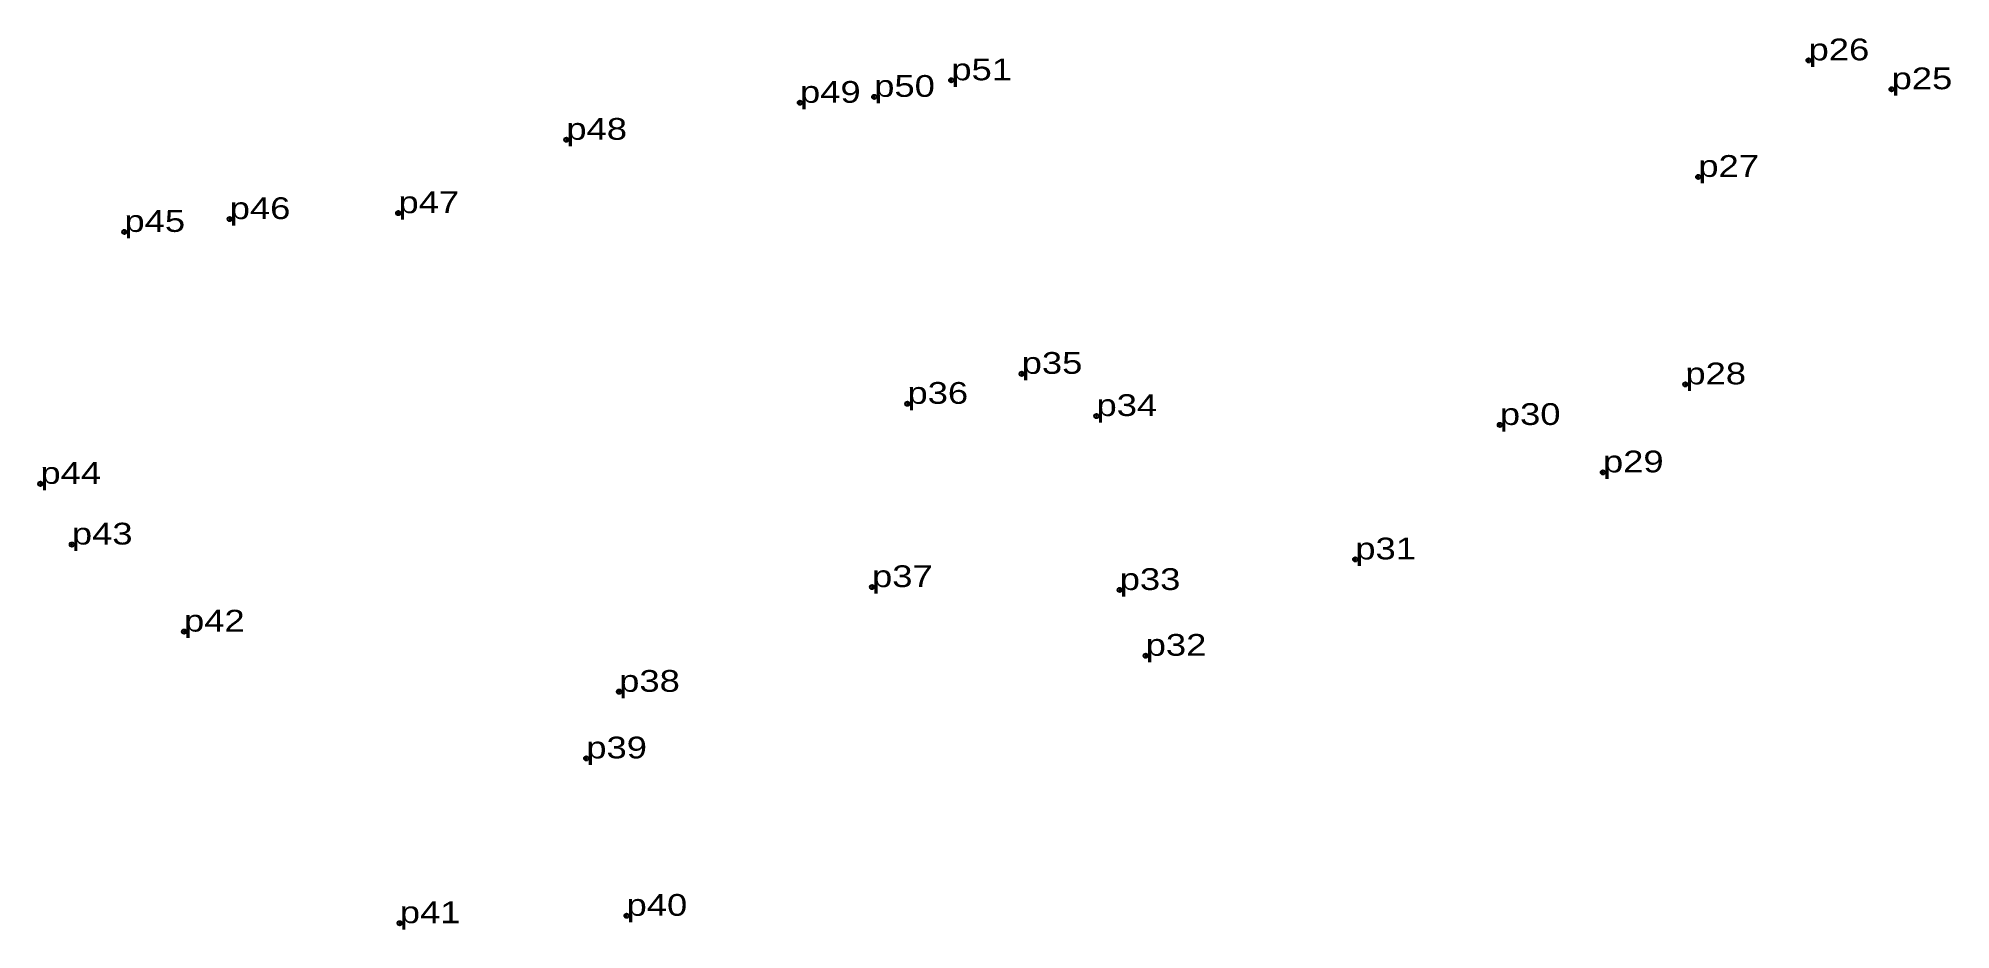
# Model space of a CAD drawing. Header units: metres. Extents: x 540596 to 552689, y 1835524 to 1841799.
# Drawn here: x 550994.2 to 551152.4, y 1840065.9 to 1840139.6 of the extents above; entities that cross this region are included whole.
import ezdxf

# ---------------------------------------------------------------- set-up
doc = ezdxf.new("R2010")
doc.units = ezdxf.units.M
doc.header["$LTSCALE"] = 0.72
doc.header["$PDMODE"] = 32
doc.header["$PDSIZE"] = 0.36
doc.layers.add('12', color=7, linetype='Continuous')
doc.layers.add('7', color=7, linetype='Continuous')

msp = doc.modelspace()

# ---------------------------------------------------------------- texts
at = {"layer": '12', "width": 1.25}
for s, p in [('p26', (551140.68, 1840137.81)), ('p26', (551140.68, 1840137.81)), ('p50', (551063.38, 1840134.79)), ('p50', (551063.38, 1840134.79)), ('p51', (551069.76, 1840136.16)), ('p51', (551069.76, 1840136.16)), ('p25', (551147.55, 1840135.42)), ('p25', (551147.55, 1840135.42)), ('p49', (551057.24, 1840134.3)), ('p49', (551057.24, 1840134.3)), ('p48', (551037.91, 1840131.24)), ('p48', (551037.91, 1840131.24)), ('p27', (551131.56, 1840128.17)), ('p27', (551131.56, 1840128.17)), ('p47', (551024.02, 1840125.17)), ('p47', (551024.02, 1840125.17)), ('p45', (551001.35, 1840123.62)), ('p45', (551001.35, 1840123.62)), ('p46', (551010.06, 1840124.68)), ('p46', (551010.06, 1840124.68)), ('p35', (551075.58, 1840111.88)), ('p35', (551075.58, 1840111.88)), ('p28', (551130.49, 1840111.01)), ('p28', (551130.49, 1840111.01)), ('p36', (551066.13, 1840109.4)), ('p36', (551066.13, 1840109.4)), ('p34', (551081.77, 1840108.39)), ('p34', (551081.77, 1840108.39)), ('p30', (551115.14, 1840107.65)), ('p30', (551115.14, 1840107.65)), ('p29', (551123.67, 1840103.73)), ('p29', (551123.67, 1840103.73)), ('p44', (550994.4, 1840102.78)), ('p44', (550994.4, 1840102.78)), ('p43', (550997, 1840097.76)), ('p43', (550997, 1840097.76)), ('p31', (551103.18, 1840096.53)), ('p31', (551103.18, 1840096.53)), ('p37', (551063.2, 1840094.24)), ('p37', (551063.2, 1840094.24)), ('p33', (551083.69, 1840094)), ('p33', (551083.69, 1840094)), ('p42', (551006.28, 1840090.56)), ('p42', (551006.28, 1840090.56)), ('p32', (551085.84, 1840088.56)), ('p32', (551085.84, 1840088.56)), ('p38', (551042.28, 1840085.58)), ('p38', (551042.28, 1840085.58)), ('p39', (551039.56, 1840080.07)), ('p39', (551039.56, 1840080.07)), ('p40', (551042.89, 1840067.05)), ('p40', (551042.89, 1840067.05)), ('p41', (551024.13, 1840066.44)), ('p41', (551024.13, 1840066.44))]:
    msp.add_text(s, height=1.8, dxfattribs=at).set_placement(p)

# ---------------------------------------------------------------- linework, layer by layer
at = {"layer": '7'}
for p in [(551140.68, 1840137.81), (551063.38, 1840134.79), (551069.76, 1840136.16), (551147.55, 1840135.42), (551057.24, 1840134.3), (551037.91, 1840131.24), (551131.56, 1840128.17), (551001.35, 1840123.62), (551010.06, 1840124.68), (551024.01, 1840125.17), (551024.02, 1840125.17), (551075.58, 1840111.88), (551130.49, 1840111.01), (551066.13, 1840109.4), (551081.77, 1840108.39), (551115.14, 1840107.65), (551115.15, 1840107.65), (551123.67, 1840103.73), (550994.4, 1840102.78), (550997, 1840097.76), (551103.18, 1840096.53), (551063.2, 1840094.24), (551083.69, 1840094), (551006.28, 1840090.56), (551006.29, 1840090.56), (551085.84, 1840088.56), (551042.28, 1840085.59), (551042.28, 1840085.58), (551039.56, 1840080.07), (551042.89, 1840067.05), (551024.13, 1840066.44)]:
    msp.add_point(p, dxfattribs=at)

msp.set_redraw_order([(e.dxf.handle, doc.entitydb.next_handle()) for e in msp.query("TEXT MTEXT ATTDEF DIMENSION ARC_DIMENSION")])  # texts and dimensions are drawn at this point

doc.saveas('drawing.dxf')
